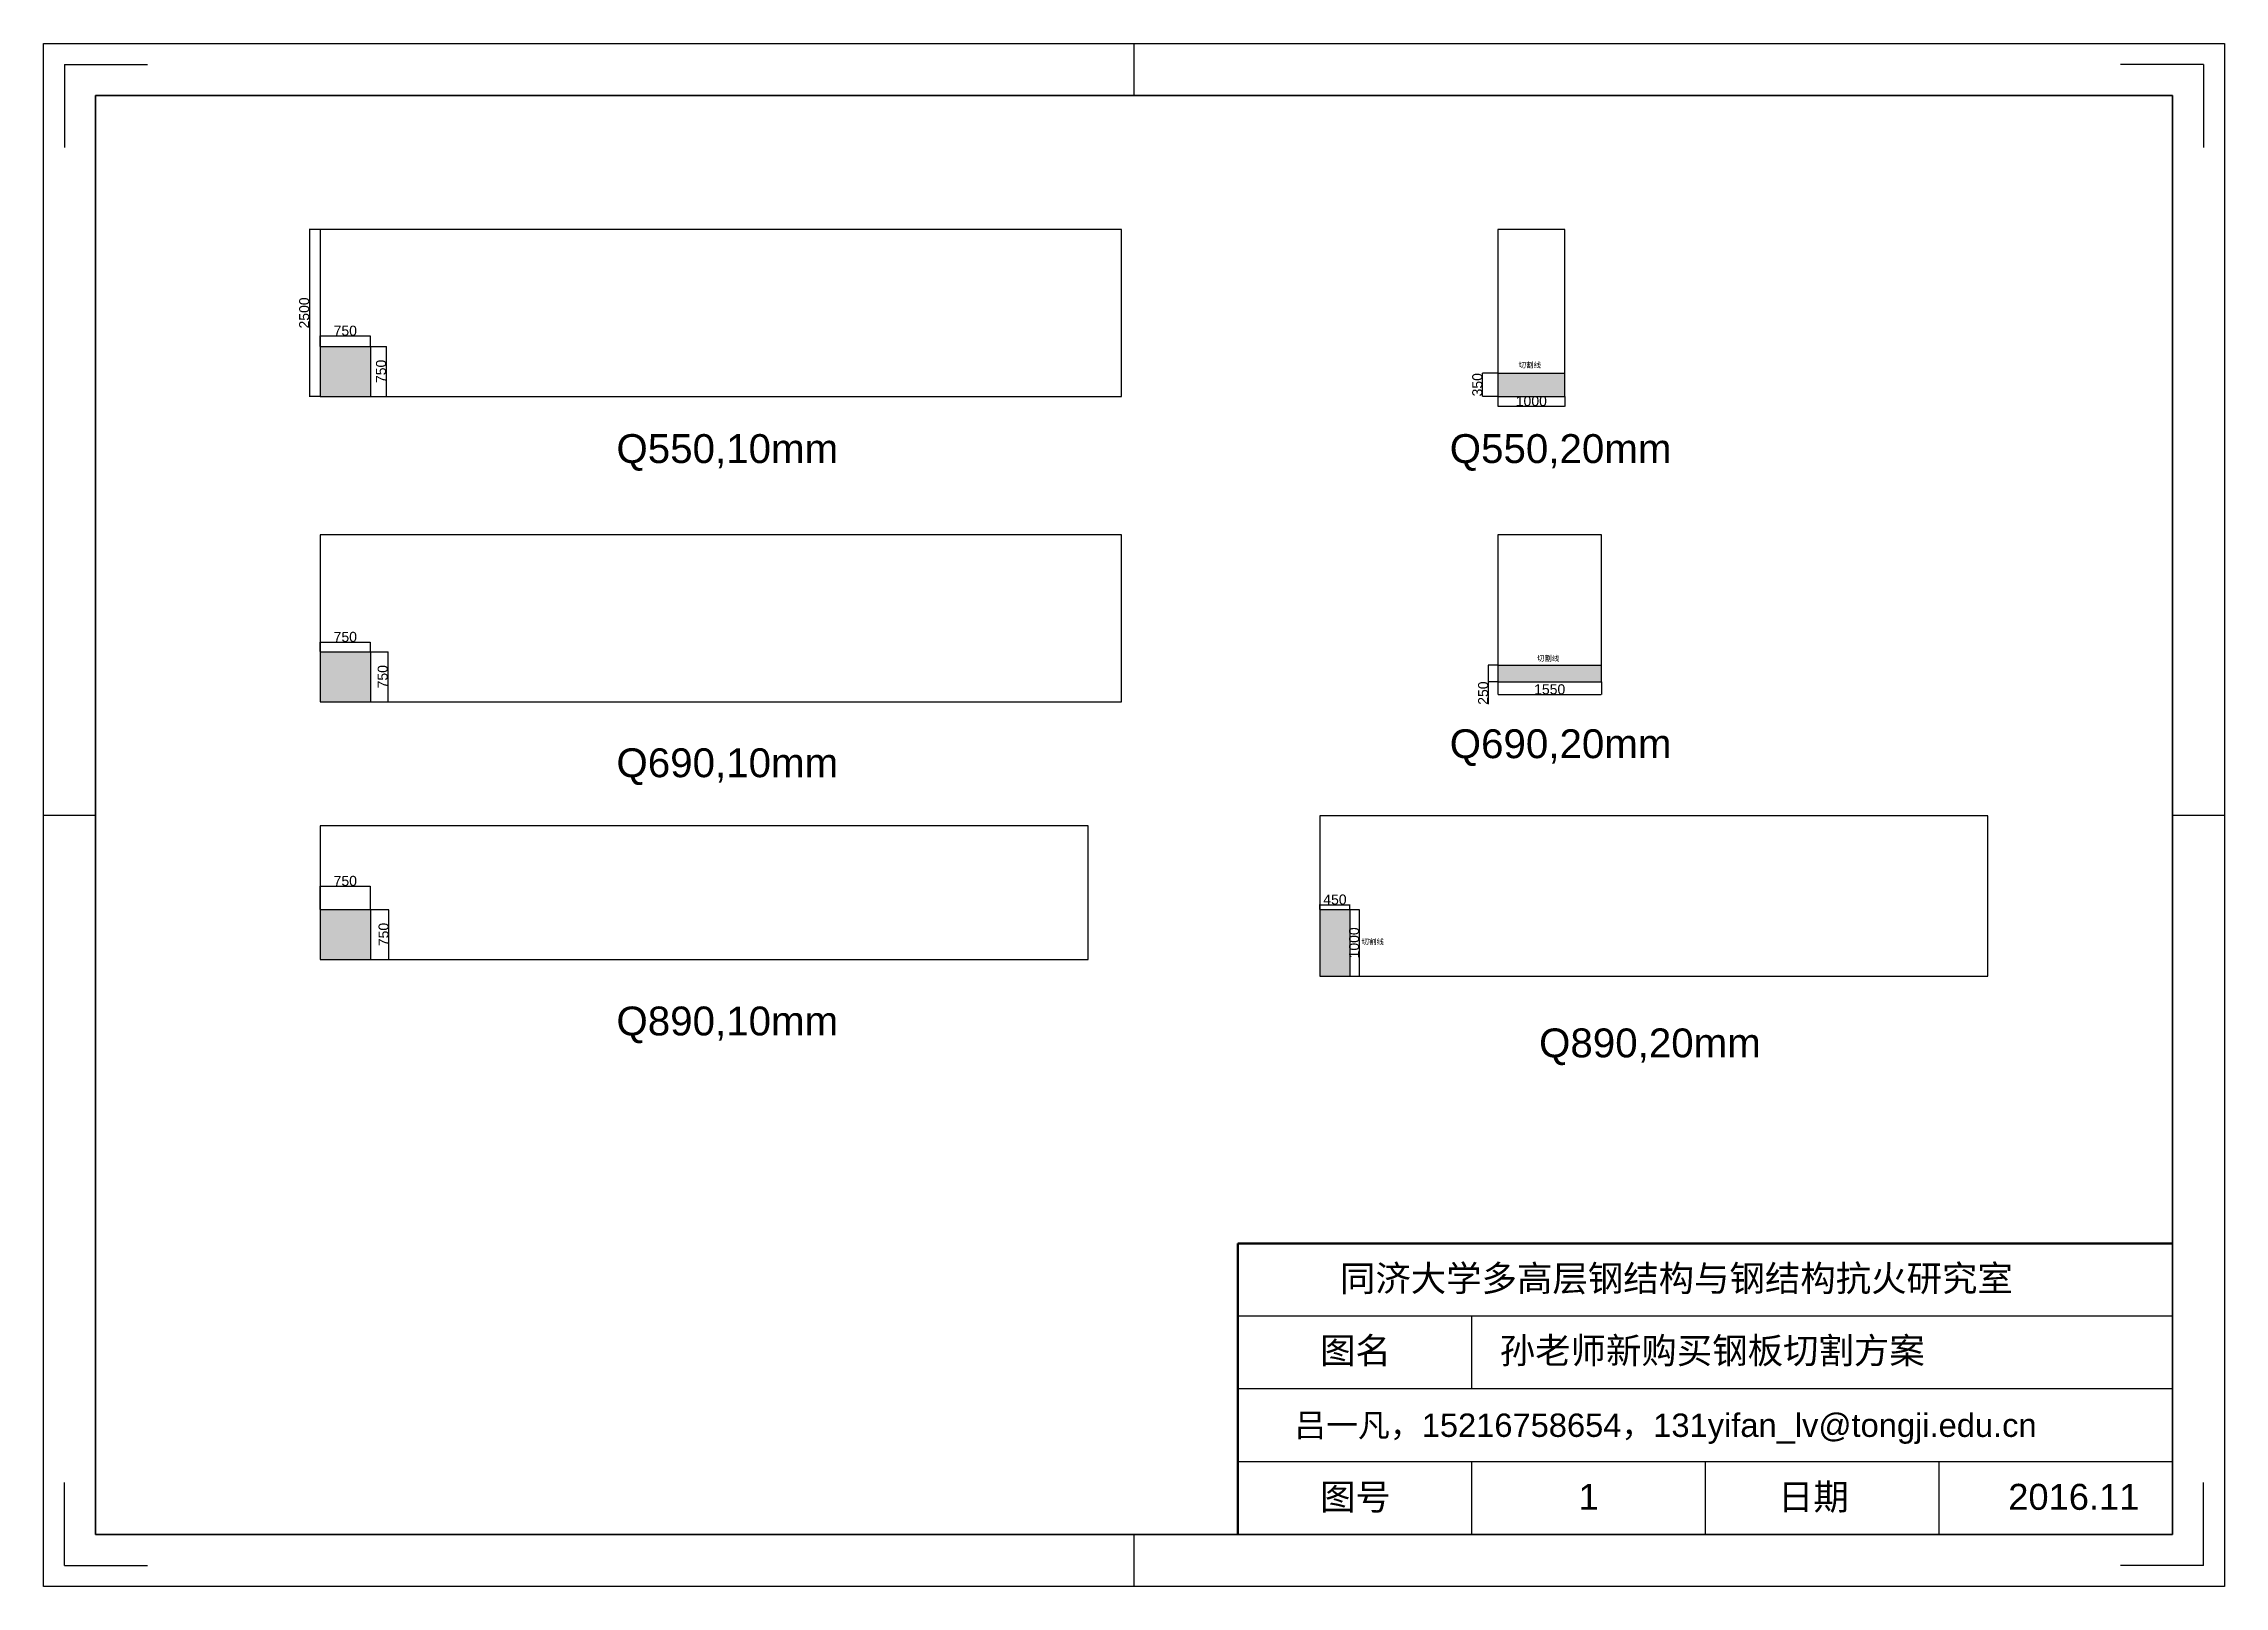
# Model space of a CAD drawing. Header units: millimetres. Extents: x 2197 to 87478, y 1160 to 24255.
# Drawn here: x 2197 to 34856, y 1160 to 24255 of the extents above; entities that cross this region are included whole.
import ezdxf

# ---------------------------------------------------------------- set-up
doc = ezdxf.new("R2010")
doc.units = ezdxf.units.MM
doc.layers.add('尺寸标注', color=6, linetype='Continuous')
doc.layers.add('总内框线', color=7, linetype='Continuous', lineweight=50)
doc.layers.add('总外框线', color=7, linetype='Continuous', lineweight=30)
doc.styles.get("Standard").update_dxf_attribs({"font": 'arial.ttf'})
doc.dimstyles.new('ISO-25', dxfattribs={"dimtxt": 150, "dimasz": 2.5, "dimexe": 1.25, "dimexo": 0.625, "dimtad": 1, "dimtxsty": 'Standard', "dimcen": 2.5, "dimadec": 0, "dimazin": 0, "dimtfac": 1, "dimtmove": 0, "dimatfit": 3, "dimfxl": 1, "dimarcsym": 0})

msp = doc.modelspace()

# ---------------------------------------------------------------- texts
at = {"attachment_point": 1}
for s, width, insert, char_height in [('切割线', 1134.0173, (24286.222, 19483.444), 80), ('Q550,10mm', 3817.2719, (10775.643, 18408.521), 432), ('Q550,20mm', 3817.2719, (23255.043, 18408.521), 432), ('切割线', 703.94054, (24560.988, 15092.002), 80), ('Q690,20mm', 3817.2719, (23255.043, 13990.03), 432), ('Q690,10mm', 3817.2719, (10775.643, 13704.915), 432), ('切割线', 408.83318, (21933.821, 10849.865), 80), ('Q890,10mm', 3817.2719, (10775.643, 9839.565), 432), ('Q890,20mm', 3817.2719, (24592.894, 9511.625), 432), ('同济大学多高层钢结构与钢结构抗火研究室', 12671.07438, (21611.465, 5965.772), 388.8), ('图名', 1680.16767, (21312.832, 4884.704), 388.8), ('孙老师新购买钢板切割方案', 9453.56088, (24004.215, 4884.704), 388.8), ('吕一凡，15216758654，131yifan_lv@tongji.edu.cn', 14613.32793, (20926.664, 3747.27), 349.92), ('图号', 2238.84378, (21312.832, 2694.523), 388.8), ('1', 240.60233, (25185.801, 2694.523), 388.8), ('日期', 2675.71314, (28171.317, 2694.523), 388.8), ('2016.11', 240.60233, (31619.772, 2694.523), 388.8)]:
    msp.add_mtext_dynamic_manual_height_columns(s, width=width, gutter_width=12.5, heights=[0], dxfattribs=dict(at, insert=insert, char_height=char_height))

# ---------------------------------------------------------------- blocks, each defined once
blk = doc.blocks.new('*D4')
at = {"color": 0, "lineweight": -2, "transparency": 16777216}
for p, q in [((23976, 19323), (23744, 19323)), ((23745, 18975), (23745, 19320)), ((23976, 18973), (23744, 18973))]:
    blk.add_line(p, q, dxfattribs=at)
at = {"color": 0, "transparency": 16777216}
for points in [[(23745, 19320), (23746, 19320), (23745, 19323)], [(23745, 18975), (23746, 18975), (23745, 18973)]]:
    blk.add_solid(points, dxfattribs=at)
at = {"layer": 'Defpoints', "color": 0, "transparency": 16777216}
for p in [(23745, 19323), (23977, 19323), (23977, 18973)]:
    blk.add_point(p, dxfattribs=at)
at = {"color": 0, "transparency": 16777216, "insert": (23668, 19148), "char_height": 150, "attachment_point": 5, "rotation": 90}
blk.add_mtext('350', dxfattribs=at)
blk = doc.blocks.new('*D5')
at = {"color": 0, "lineweight": -2, "transparency": 16777216}
for p, q in [((23977, 18972), (23977, 18824)), ((24977, 18972), (24977, 18824)), ((23980, 18826), (24975, 18826))]:
    blk.add_line(p, q, dxfattribs=at)
at = {"color": 0, "transparency": 16777216}
for points in [[(23980, 18826), (23980, 18825), (23977, 18826)], [(24975, 18826), (24975, 18825), (24977, 18826)]]:
    blk.add_solid(points, dxfattribs=at)
at = {"layer": 'Defpoints', "color": 0, "transparency": 16777216}
for p in [(23977, 18973), (24977, 18973), (24977, 18826)]:
    blk.add_point(p, dxfattribs=at)
at = {"color": 0, "transparency": 16777216, "insert": (24477, 18903), "char_height": 150, "attachment_point": 5}
blk.add_mtext('1000', dxfattribs=at)
blk = doc.blocks.new('*D6')
at = {"color": 0, "lineweight": -2, "transparency": 16777216}
for p, q in [((23976, 14952), (23832, 14952)), ((23976, 14702), (23832, 14702)), ((23833, 14949), (23833, 14704)), ((23833, 14702), (23833, 14365))]:
    blk.add_line(p, q, dxfattribs=at)
at = {"color": 0, "transparency": 16777216}
for points in [[(23833, 14949), (23834, 14949), (23833, 14952)], [(23833, 14704), (23834, 14704), (23833, 14702)]]:
    blk.add_solid(points, dxfattribs=at)
at = {"layer": 'Defpoints', "color": 0, "transparency": 16777216}
for p in [(23833, 14702), (23977, 14952), (23977, 14702)]:
    blk.add_point(p, dxfattribs=at)
at = {"color": 0, "transparency": 16777216, "insert": (23756, 14532), "char_height": 150, "attachment_point": 5, "rotation": 90}
blk.add_mtext('250', dxfattribs=at)
blk = doc.blocks.new('*D7')
at = {"color": 0, "lineweight": -2, "transparency": 16777216}
for p, q in [((23977, 14701), (23977, 14509)), ((25527, 14701), (25527, 14509)), ((23980, 14511), (25525, 14511))]:
    blk.add_line(p, q, dxfattribs=at)
at = {"color": 0, "transparency": 16777216}
for points in [[(23980, 14511), (23980, 14510), (23977, 14511)], [(25525, 14511), (25525, 14510), (25527, 14511)]]:
    blk.add_solid(points, dxfattribs=at)
at = {"layer": 'Defpoints', "color": 0, "transparency": 16777216}
for p in [(23977, 14702), (25527, 14702), (25527, 14511)]:
    blk.add_point(p, dxfattribs=at)
at = {"color": 0, "transparency": 16777216, "insert": (24752, 14588), "char_height": 150, "attachment_point": 5}
blk.add_mtext('1550', dxfattribs=at)
blk = doc.blocks.new('*D8')
at = {"color": 0, "lineweight": -2, "transparency": 16777216}
for p, q in [((6340, 19723), (6340, 19880)), ((6343, 19879), (7088, 19879)), ((7090, 19723), (7090, 19880))]:
    blk.add_line(p, q, dxfattribs=at)
at = {"color": 0, "transparency": 16777216}
for points in [[(6343, 19879), (6343, 19878), (6340, 19879)], [(7088, 19879), (7088, 19878), (7090, 19879)]]:
    blk.add_solid(points, dxfattribs=at)
at = {"layer": 'Defpoints', "color": 0, "transparency": 16777216}
for p in [(6340, 19723), (7090, 19879), (7090, 19723)]:
    blk.add_point(p, dxfattribs=at)
at = {"color": 0, "transparency": 16777216, "insert": (6715, 19956), "char_height": 150, "attachment_point": 5}
blk.add_mtext('750', dxfattribs=at)
blk = doc.blocks.new('*D9')
at = {"color": 0, "lineweight": -2, "transparency": 16777216}
for p, q in [((7091, 19723), (7330, 19723)), ((7329, 19720), (7329, 18975)), ((7091, 18973), (7330, 18973))]:
    blk.add_line(p, q, dxfattribs=at)
at = {"color": 0, "transparency": 16777216}
for points in [[(7328, 19720), (7329, 19720), (7329, 19723)], [(7328, 18975), (7329, 18975), (7329, 18973)]]:
    blk.add_solid(points, dxfattribs=at)
at = {"layer": 'Defpoints', "color": 0, "transparency": 16777216}
for p in [(7090, 19723), (7090, 18973), (7329, 18973)]:
    blk.add_point(p, dxfattribs=at)
at = {"color": 0, "transparency": 16777216, "insert": (7251, 19348), "char_height": 150, "attachment_point": 5, "rotation": 90}
blk.add_mtext('750', dxfattribs=at)
blk = doc.blocks.new('*D10')
at = {"color": 0, "lineweight": -2, "transparency": 16777216}
for p, q in [((6340, 11293), (6340, 11644)), ((6343, 11643), (7088, 11643)), ((7090, 11293), (7090, 11644))]:
    blk.add_line(p, q, dxfattribs=at)
at = {"color": 0, "transparency": 16777216}
for points in [[(6343, 11643), (6343, 11642), (6340, 11643)], [(7088, 11643), (7088, 11642), (7090, 11643)]]:
    blk.add_solid(points, dxfattribs=at)
at = {"layer": 'Defpoints', "color": 0, "transparency": 16777216}
for p in [(7090, 11643), (6340, 11293), (7090, 11293)]:
    blk.add_point(p, dxfattribs=at)
at = {"color": 0, "transparency": 16777216, "insert": (6715, 11720), "char_height": 150, "attachment_point": 5}
blk.add_mtext('750', dxfattribs=at)
blk = doc.blocks.new('*D11')
at = {"color": 0, "lineweight": -2, "transparency": 16777216}
for p, q in [((7091, 11293), (7367, 11293)), ((7366, 10545), (7366, 11290)), ((7091, 10543), (7367, 10543))]:
    blk.add_line(p, q, dxfattribs=at)
at = {"color": 0, "transparency": 16777216}
for points in [[(7365, 11290), (7366, 11290), (7366, 11293)], [(7365, 10545), (7366, 10545), (7366, 10543)]]:
    blk.add_solid(points, dxfattribs=at)
at = {"layer": 'Defpoints', "color": 0, "transparency": 16777216}
for p in [(7090, 11293), (7366, 11293), (7090, 10543)]:
    blk.add_point(p, dxfattribs=at)
at = {"color": 0, "transparency": 16777216, "insert": (7289, 10918), "char_height": 150, "attachment_point": 5, "rotation": 90}
blk.add_mtext('750', dxfattribs=at)
blk = doc.blocks.new('*D12')
at = {"color": 0, "lineweight": -2, "transparency": 16777216}
for p, q in [((6340, 15153), (6340, 15297)), ((6343, 15296), (7088, 15296)), ((7090, 15153), (7090, 15297))]:
    blk.add_line(p, q, dxfattribs=at)
at = {"color": 0, "transparency": 16777216}
for points in [[(6343, 15296), (6343, 15296), (6340, 15296)], [(7088, 15296), (7088, 15296), (7090, 15296)]]:
    blk.add_solid(points, dxfattribs=at)
at = {"layer": 'Defpoints', "color": 0, "transparency": 16777216}
for p in [(6340, 15152), (7090, 15296), (7090, 15152)]:
    blk.add_point(p, dxfattribs=at)
at = {"color": 0, "transparency": 16777216, "insert": (6715, 15373), "char_height": 150, "attachment_point": 5}
blk.add_mtext('750', dxfattribs=at)
blk = doc.blocks.new('*D13')
at = {"color": 0, "lineweight": -2, "transparency": 16777216}
for p, q in [((7091, 15152), (7355, 15152)), ((7354, 15149), (7354, 14404)), ((7091, 14402), (7355, 14402))]:
    blk.add_line(p, q, dxfattribs=at)
at = {"color": 0, "transparency": 16777216}
for points in [[(7353, 15149), (7354, 15149), (7354, 15152)], [(7353, 14404), (7354, 14404), (7354, 14402)]]:
    blk.add_solid(points, dxfattribs=at)
at = {"layer": 'Defpoints', "color": 0, "transparency": 16777216}
for p in [(7090, 15152), (7090, 14402), (7354, 14402)]:
    blk.add_point(p, dxfattribs=at)
at = {"color": 0, "transparency": 16777216, "insert": (7276, 14777), "char_height": 150, "attachment_point": 5, "rotation": 90}
blk.add_mtext('750', dxfattribs=at)
blk = doc.blocks.new('*D2')
at = {"color": 0, "lineweight": -2, "transparency": 16777216}
for p, q in [((21311, 11294), (21311, 11365)), ((21314, 11364), (21759, 11364)), ((21761, 11294), (21761, 11365))]:
    blk.add_line(p, q, dxfattribs=at)
at = {"color": 0, "transparency": 16777216}
for points in [[(21314, 11364), (21314, 11363), (21311, 11364)], [(21759, 11364), (21759, 11363), (21761, 11364)]]:
    blk.add_solid(points, dxfattribs=at)
at = {"layer": 'Defpoints', "color": 0, "transparency": 16777216}
for p in [(21311, 11293), (21761, 11364), (21761, 11293)]:
    blk.add_point(p, dxfattribs=at)
at = {"color": 0, "transparency": 16777216, "insert": (21536, 11441), "char_height": 150, "attachment_point": 5}
blk.add_mtext('450', dxfattribs=at)
blk = doc.blocks.new('*D3')
at = {"color": 0, "lineweight": -2, "transparency": 16777216}
for p, q in [((21762, 11293), (21902, 11293)), ((21901, 11290), (21901, 10295)), ((21762, 10293), (21902, 10293))]:
    blk.add_line(p, q, dxfattribs=at)
at = {"color": 0, "transparency": 16777216}
for points in [[(21900, 11290), (21901, 11290), (21901, 11293)], [(21900, 10295), (21901, 10295), (21901, 10293)]]:
    blk.add_solid(points, dxfattribs=at)
at = {"layer": 'Defpoints', "color": 0, "transparency": 16777216}
for p in [(21761, 11293), (21761, 10293), (21901, 10293)]:
    blk.add_point(p, dxfattribs=at)
at = {"color": 0, "transparency": 16777216, "insert": (21823, 10793), "char_height": 150, "attachment_point": 5, "rotation": 90}
blk.add_mtext('1000', dxfattribs=at)
blk = doc.blocks.new('*D14')
at = {"layer": 'Defpoints', "color": 0, "transparency": 16777216}
for p in [(6340, 21473), (6177, 18973), (6340, 18973)]:
    blk.add_point(p, dxfattribs=at)
at = {"layer": '尺寸标注', "color": 0, "lineweight": -2, "transparency": 16777216}
for p, q in [((6340, 21473), (6175, 21473)), ((6177, 21470), (6177, 18975)), ((6340, 18973), (6175, 18973))]:
    blk.add_line(p, q, dxfattribs=at)
at = {"layer": '尺寸标注', "color": 0, "transparency": 16777216}
for points in [[(6176, 21470), (6177, 21470), (6177, 21473)], [(6176, 18975), (6177, 18975), (6177, 18973)]]:
    blk.add_solid(points, dxfattribs=at)
at = {"layer": '尺寸标注', "color": 0, "transparency": 16777216, "insert": (6100, 20223), "char_height": 150, "attachment_point": 5, "rotation": 90}
blk.add_mtext('2500', dxfattribs=at)

# ---------------------------------------------------------------- dimensions: what is measured, and where the dimension line sits
for base, p1, p2, picture, middle in [((7090.324, 19878.537), (6340.324, 19722.675), (7090.324, 19722.675), '*D8', (6715.324, 19955.748)), ((24977.07, 18825.602), (23977.07, 18972.675), (24977.07, 18972.675), '*D5', (24477.07, 18902.813)), ((7090.324, 15295.919), (6340.324, 15151.975), (7090.324, 15151.975), '*D12', (6715.324, 15373.13)), ((25527.07, 14510.57), (23977.07, 14701.975), (25527.07, 14701.975), '*D7', (24752.07, 14587.781)), ((7090.324, 11642.754), (6340.324, 11292.591), (7090.324, 11292.591), '*D10', (6715.324, 11719.965)), ((21761.411, 11363.79), (21311.411, 11292.905), (21761.411, 11292.905), '*D2', (21536.411, 11441.001))]:
    dim = msp.add_linear_dim(base=base, p1=p1, p2=p2, dimstyle='ISO-25')
    dim.commit()
    dim.dimension.update_dxf_attribs({"geometry": picture, "text_midpoint": middle})
for base, p1, p2, picture, middle in [((7328.632, 18972.675), (7090.324, 19722.675), (7090.324, 18972.675), '*D9', (7251.421, 19347.675)), ((23745.408, 19322.675), (23977.07, 18972.675), (23977.07, 19322.675), '*D4', (23668.146, 19147.675)), ((7353.646, 14401.975), (7090.324, 15151.975), (7090.324, 14401.975), '*D13', (7276.435, 14776.975)), ((23833.164, 14701.975), (23977.07, 14951.975), (23977.07, 14701.975), '*D6', (23755.953, 14532.121)), ((7365.821, 11292.591), (7090.324, 10542.591), (7090.324, 11292.591), '*D11', (7288.61, 10917.591)), ((21900.556, 10292.905), (21761.411, 11292.905), (21761.411, 10292.905), '*D3', (21823.345, 10792.905))]:
    dim = msp.add_linear_dim(base=base, p1=p1, p2=p2, angle=90, dimstyle='ISO-25')
    dim.commit()
    dim.dimension.update_dxf_attribs({"geometry": picture, "text_midpoint": middle})
at = {"layer": '尺寸标注'}
dim = msp.add_aligned_dim(p1=(6340.324, 21472.675), p2=(6340.324, 18972.675), distance=-163.606, dimstyle='ISO-25', dxfattribs=at)
dim.commit()
dim.dimension.update_dxf_attribs({"geometry": '*D14', "text_midpoint": (6099.507, 20222.675)})

# ---------------------------------------------------------------- hatches: boundary and pattern name
h = msp.add_hatch(color=3)
h.dxf.hatch_style = 1
h.paths.add_polyline_path([(7090.324, 19722.675), (6340.324, 19722.675), (6340.324, 18972.675), (7090.324, 18972.675)])
h.paths.add_polyline_path([(7090.324, 15151.975), (6340.324, 15151.975), (6340.324, 14401.975), (7090.324, 14401.975)])
h.paths.add_polyline_path([(7090.324, 11292.591), (6340.324, 11292.591), (6340.324, 10542.591), (7090.324, 10542.591)])
h.paths.add_polyline_path([(24977.07, 19322.675), (23977.07, 19322.675), (23977.07, 18972.675), (24977.07, 18972.675)])
h.paths.add_polyline_path([(25527.07, 14951.975), (23977.07, 14951.975), (23977.07, 14701.975), (25527.07, 14701.975)])
h.paths.add_polyline_path([(21761.411, 11292.905), (21311.411, 11292.905), (21311.411, 10292.905), (21761.411, 10292.905)])

# ---------------------------------------------------------------- linework, layer by layer
at = {"lineweight": -2}
for p, q in [((29724.099, 23476.976), (34078.659, 23476.976)), ((34078.659, 1937.456), (20081.859, 1937.456))]:
    msp.add_line(p, q, dxfattribs=at)
at = {"lineweight": 35}
for p, q in [((34078.659, 23476.976), (34078.659, 9480.176)), ((34078.659, 6292.016), (34078.659, 1937.456))]:
    msp.add_line(p, q, dxfattribs=at)
for p, q in [((6340.324, 21472.675), (6340.324, 18972.675)), ((18340.324, 21472.675), (6340.324, 21472.675)), ((18340.324, 18972.675), (18340.324, 21472.675)), ((23977.07, 21472.675), (23977.07, 18972.675)), ((24977.07, 21472.675), (23977.07, 21472.675)), ((24977.07, 18972.675), (24977.07, 21472.675)), ((6340.324, 18972.675), (18340.324, 18972.675)), ((23977.07, 18972.675), (24977.07, 18972.675)), ((6340.324, 16901.975), (6340.324, 14401.975)), ((18340.324, 16901.975), (6340.324, 16901.975)), ((18340.324, 14401.975), (18340.324, 16901.975)), ((23977.07, 16901.975), (23977.07, 14701.975)), ((25527.07, 16901.975), (23977.07, 16901.975)), ((25527.07, 14701.975), (25527.07, 16901.975)), ((23977.07, 14701.975), (25527.07, 14701.975)), ((6340.324, 14401.975), (18340.324, 14401.975)), ((6340.324, 12542.591), (6340.324, 10542.591)), ((17840.324, 12542.591), (6340.324, 12542.591)), ((17840.324, 10542.591), (17840.324, 12542.591)), ((21311.411, 12692.905), (21311.411, 10292.905)), ((31311.411, 12692.905), (21311.411, 12692.905)), ((31311.411, 10292.905), (31311.411, 12692.905)), ((6340.324, 10542.591), (17840.324, 10542.591)), ((21311.411, 10292.905), (31311.411, 10292.905)), ((34078.659, 5203.376), (20081.859, 5203.376)), ((23581.059, 5203.376), (23581.059, 4114.736)), ((34078.659, 4114.736), (20081.859, 4114.736)), ((34078.659, 3026.096), (20081.859, 3026.096)), ((23581.059, 3026.096), (23581.059, 1937.456)), ((27080.259, 3026.096), (27080.259, 1937.456)), ((30579.459, 3026.096), (30579.459, 1937.456))]:
    msp.add_line(p, q)
at = {"lineweight": 30}
for p, q in [((6340.324, 19722.675), (7090.324, 19722.675)), ((7090.324, 19722.675), (7090.324, 18972.675)), ((23977.07, 19322.675), (24977.07, 19322.675)), ((6340.324, 15151.975), (7090.324, 15151.975)), ((7090.324, 15151.975), (7090.324, 14401.975)), ((23977.07, 14951.975), (25527.07, 14951.975)), ((6340.324, 11292.591), (7090.324, 11292.591)), ((7090.324, 11292.591), (7090.324, 10542.591)), ((21311.411, 11292.905), (21761.411, 11292.905)), ((21761.411, 11292.905), (21761.411, 10292.905))]:
    msp.add_line(p, q, dxfattribs=at)
at = {"lineweight": 50}
for p, q in [((20081.859, 6292.016), (34078.659, 6292.016)), ((20081.859, 1937.456), (20081.859, 6292.016))]:
    msp.add_line(p, q, dxfattribs=at)
at = {"layer": '总内框线', "lineweight": -2}
for p, q in [((18526.659, 23476.976), (18526.659, 24254.576)), ((2508.099, 23943.536), (2508.099, 22699.376)), ((2508.099, 23943.536), (3752.259, 23943.536)), ((34545.219, 23943.536), (33301.059, 23943.536)), ((34545.219, 23943.536), (34545.219, 22699.376)), ((2197.059, 12707.216), (2974.659, 12707.216)), ((34078.659, 12707.216), (34856.259, 12707.216)), ((2508.099, 1470.896), (2508.099, 2715.056)), ((34545.219, 1470.896), (34545.219, 2715.056)), ((18526.659, 1159.856), (18526.659, 1937.456)), ((2508.099, 1470.896), (3752.259, 1470.896)), ((34545.219, 1470.896), (33301.059, 1470.896))]:
    msp.add_line(p, q, dxfattribs=at)
at = {"layer": '总内框线', "lineweight": 35}
for p, q in [((2974.659, 1937.456), (2974.659, 23476.976)), ((2974.659, 23476.976), (34078.659, 23476.976)), ((34078.659, 23476.976), (34078.659, 1937.456)), ((34078.659, 1937.456), (2974.659, 1937.456))]:
    msp.add_line(p, q, dxfattribs=at)
at = {"layer": '总外框线', "lineweight": -2}
for p, q in [((2197.059, 1159.856), (2197.059, 24254.576)), ((2197.059, 24254.576), (34856.259, 24254.576)), ((34856.259, 24254.576), (34856.259, 1159.856)), ((34856.259, 1159.856), (2197.059, 1159.856))]:
    msp.add_line(p, q, dxfattribs=at)

msp.set_redraw_order([(e.dxf.handle, doc.entitydb.next_handle()) for e in msp.query("TEXT MTEXT ATTDEF DIMENSION ARC_DIMENSION")])  # texts and dimensions are drawn at this point

doc.saveas('drawing.dxf')
